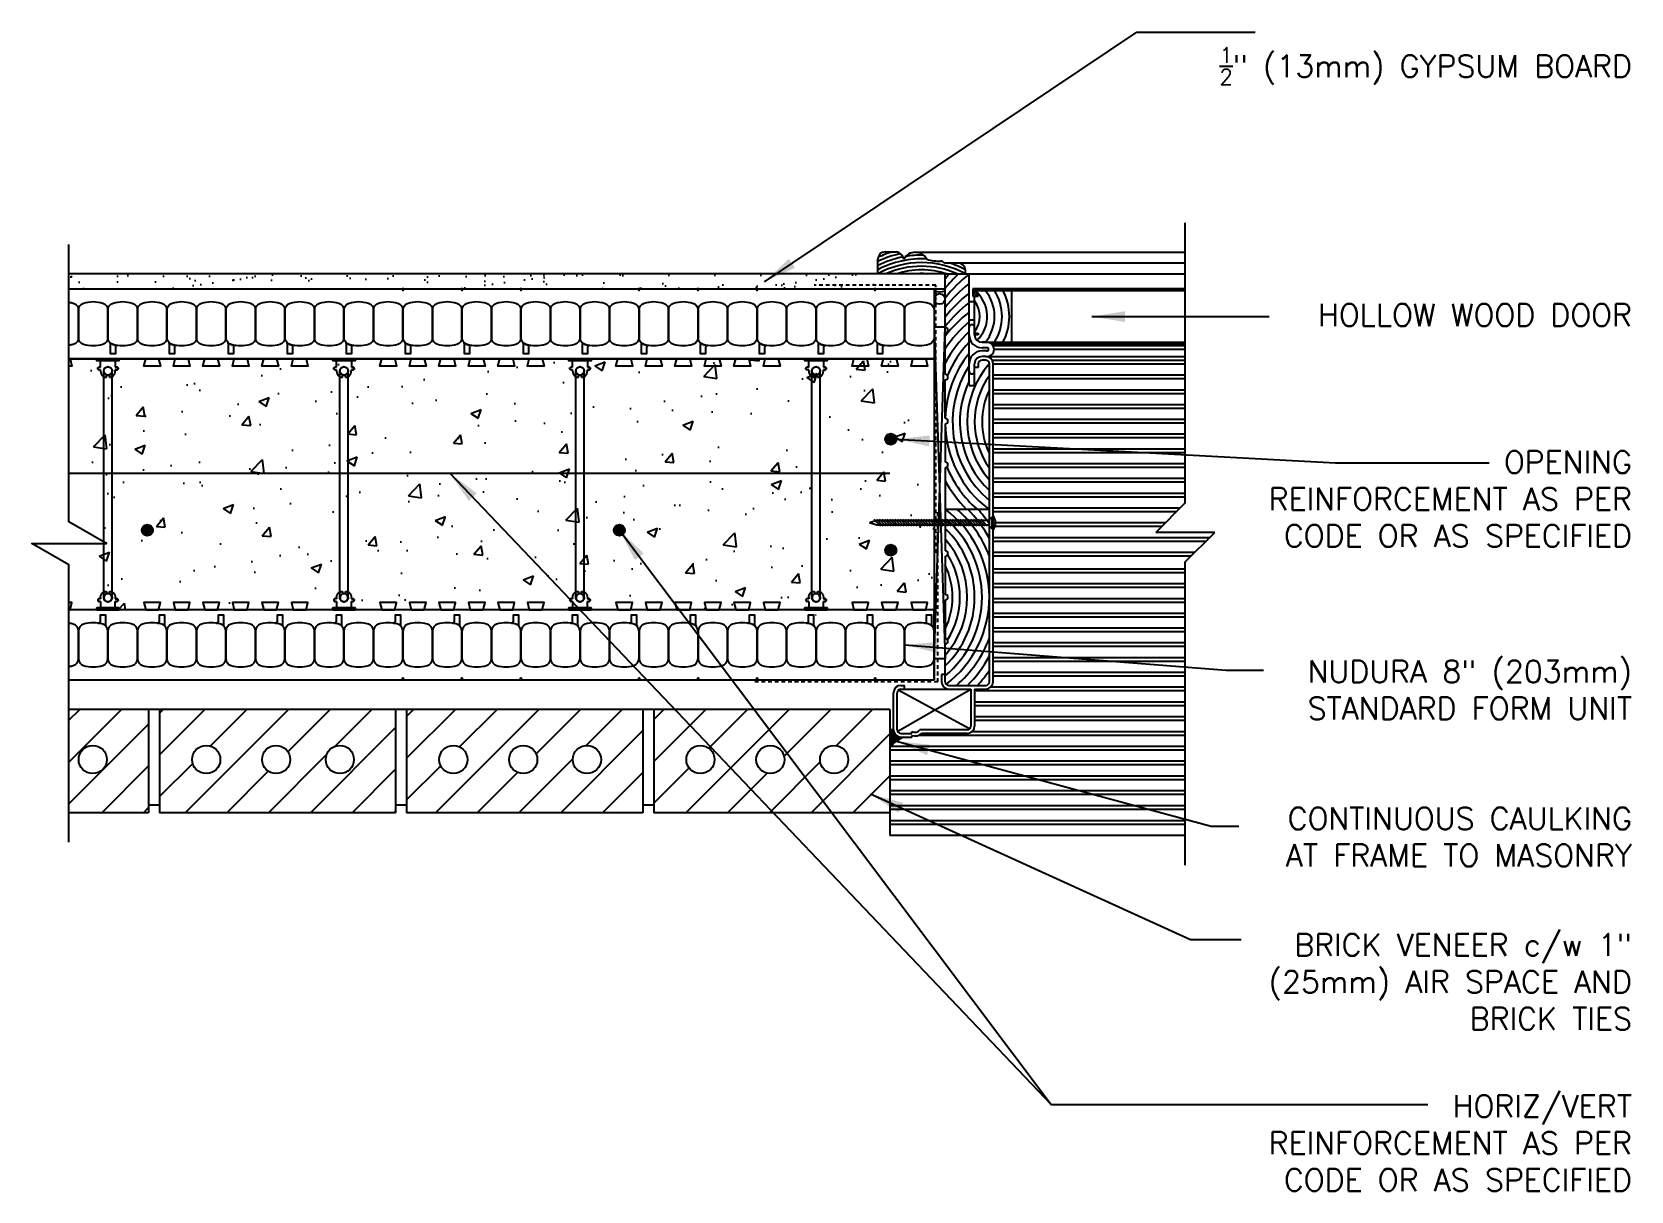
# Model space of a CAD drawing. Header units: inches. Extents: x 437.3 to 491.5, y 567.9 to 607.2.
import ezdxf

# ---------------------------------------------------------------- set-up
doc = ezdxf.new("R2010")
doc.units = ezdxf.units.IN
doc.header["$LTSCALE"] = 0.5
doc.header["$MEASUREMENT"] = 0
doc.linetypes.add('DASHED2', pattern=[0.375, 0.25, -0.125])
for name, color, linetype in [('HATCH', 12, 'Continuous'), ('LINE18', 9, 'Continuous'), ('line25', 2, 'Continuous'), ('LINE50', 5, 'Continuous'), ('LINE65', 3, 'Continuous'), ('LINE9', 9, 'Continuous'), ('TEXT', 4, 'Continuous')]:
    doc.layers.add(name, color=color, linetype=linetype)
doc.styles.add('DIM', font='romans.shx', dxfattribs={"width": 0.7})
doc.styles.add('ROMANS', font='romans.shx', dxfattribs={"height": 1.125})
doc.dimstyles.new('ext_12', dxfattribs={"dimscale": 12, "dimtxt": 0.09375, "dimasz": 0.09375, "dimexe": 0.09375, "dimexo": 0.0625, "dimgap": 0.0625, "dimtad": 1, "dimdec": 1, "dimzin": 3, "dimdsep": 46, "dimlunit": 4, "dimtxsty": 'DIM', "dimcen": 0.09, "dimdle": 0.09375, "dimclrt": 4, "dimadec": 0, "dimazin": 0, "dimtfac": 1, "dimtdec": 1, "dimtmove": 2, "dimatfit": 3, "dimfxl": 0, "dimfrac": 2, "dimtolj": 1, "dimtzin": 0, "dimarcsym": 0})

msp = doc.modelspace()

# ---------------------------------------------------------------- texts
at = {"layer": 'TEXT', "char_height": 0.75, "width": 13.88435, "attachment_point": 9, "style": 'ROMANS'}
for s, insert in [('\\A1;\\P\\P{\\H0.7x;\\S1/2;}" (13mm) GYPSUM BOARD', (491.533, 605.385)), ('\\A1;\\P\\PHOLLOW WOOD DOOR', (491.533, 597.207)), ('\\A1;\\P\\POPENING REINFORCEMENT AS PER CODE OR AS SPECIFIED', (491.533, 589.725)), ('\\A1;\\P\\PNUDURA 8" (203mm) STANDARD FORM UNIT', (491.533, 583.882)), ('\\A1;\\P\\P\\PCONTINUOUS CAULKING AT FRAME TO MASONRY', (491.533, 578.901)), ('\\A1;\\P\\PBRICK VENEER c/w 1" (25mm) AIR SPACE AND BRICK TIES', (491.533, 573.369)), ('\\A1;\\P\\P{\\H1x;HORIZ/VERT REINFORCEMENT AS PER CODE OR AS SPECIFIED}', (491.533, 567.906))]:
    msp.add_mtext(s, dxfattribs=dict(at, insert=insert))

# ---------------------------------------------------------------- blocks, each defined once
blk = doc.blocks.new('Connector')
blk.add_point((0.271, 0))
at = {"layer": 'LINE9'}
for p, q in [((0, 0.375), (0, -0.375)), ((0.062, -0.375), (0.062, 0.375)), ((0.281, 0.25), (0.062, 0.25))]:
    blk.add_line(p, q, dxfattribs=at)
for points, weights in [([(0.007, 0.375), (0.004, 0.375), (0, 0.375)], [1, 0.972587069138, 0.950305488115]), ([(0.327, 0.343), (0.308, 0.343), (0.281, 0.317), (0.281, 0.297)], [1, 0.85355339, 0.85355339, 1]), ([(0.328, 0.343), (0.327, 0.343), (0.327, 0.343)], [1, 0.70710678, 1]), ([(0.375, 0.297), (0.375, 0.317), (0.348, 0.343), (0.329, 0.343)], [1, 0.85355339, 0.85355339, 1]), ([(0.406, 0.25), (0.546, 0.25), (0.619, 0.131)], [0.958404415409, 0.794674173519, 0.864651571113]), ([(0.619, 0.052), (0.612, 0.049), (0.604, 0.049)], [0.83615024178, 0.892081430621, 1]), ([(0, -0.375), (0.004, -0.375), (0.007, -0.375)], [0.950305488115, 0.972587069138, 1]), ([(0.281, -0.297), (0.281, -0.317), (0.308, -0.343), (0.327, -0.343)], [1, 0.85355339, 0.85355339, 1]), ([(0.327, -0.343), (0.281, -0.343), (0.281, -0.297)], [1, 0.70710678, 1]), ([(0.329, -0.343), (0.348, -0.343), (0.375, -0.317), (0.375, -0.297)], [1, 0.85355339, 0.85355339, 1]), ([(0.375, -0.297), (0.375, -0.343), (0.329, -0.343)], [1, 0.70710678, 1]), ([(0.619, -0.131), (0.546, -0.25), (0.406, -0.25)], [0.864651574428, 0.794674169686, 0.958404415195]), ([(0.604, -0.049), (0.612, -0.049), (0.619, -0.052)], [1, 0.89208144177, 0.836150253337])]:
    blk.add_rational_spline(points, weights, degree=2, dxfattribs=at)
for points, degree in [([(0, 0.375), (0.002, 0.375), (0.005, 0.375), (0.007, 0.375)], 3), ([(0.007, 0.375), (0.021, 0.375), (0.051, 0.375), (0.062, 0.375), (0.062, 0.375)], 3), ([(0.281, 0.25), (0.281, 0.297)], 1), ([(0.327, 0.343), (0.327, 0.343), (0.328, 0.343), (0.328, 0.343)], 3), ([(0.328, 0.343), (0.329, 0.343), (0.329, 0.343), (0.329, 0.343)], 3), ([(0.375, 0.25), (0.375, 0.297)], 1), ([(0.406, 0.25), (0.375, 0.25)], 1), ([(0.406, 0.25), (0.406, 0.25)], 1), ([(0.406, 0.25), (0.406, 0.25)], 1), ([(0.406, 0.25), (0.406, 0.25)], 1), ([(0.406, 0.25), (0.406, 0.25)], 1), ([(0.406, 0.25), (0.406, 0.25)], 1), ([(0.406, 0.25), (0.406, 0.25)], 1), ([(0.406, 0.25), (0.406, 0.25)], 1), ([(0.406, 0.25), (0.406, 0.25)], 1), ([(0.406, 0.25), (0.406, 0.25)], 1), ([(0.406, 0.25), (0.406, 0.25)], 1), ([(0.406, 0.25), (0.406, 0.25)], 1), ([(0.406, 0.25), (0.406, 0.25)], 1), ([(0.406, 0.25), (0.406, 0.25)], 1), ([(0.406, 0.25), (0.406, 0.25)], 1), ([(0.406, 0.25), (0.406, 0.25)], 1), ([(0.406, 0.25), (0.406, 0.25)], 1), ([(0.406, 0.25), (0.406, 0.25)], 1), ([(0.406, 0.25), (0.406, 0.25)], 1), ([(0.406, 0.25), (0.406, 0.25)], 1), ([(0.406, 0.25), (0.406, 0.25)], 1), ([(0.406, 0.25), (0.406, 0.25)], 1), ([(0.406, 0.25), (0.406, 0.25)], 1), ([(0.406, 0.25), (0.406, 0.25)], 1), ([(0.406, 0.25), (0.406, 0.25)], 1), ([(0.604, 0.049), (0.532, 0.049)], 1), ([(0.532, 0.049), (0.532, 0.049)], 1), ([(0.532, 0.049), (0.532, 0.049)], 1), ([(0.532, 0.049), (0.532, 0.049)], 1), ([(0.532, 0.049), (0.532, 0.049)], 1), ([(0.532, 0.049), (0.532, 0.049)], 1), ([(0.532, 0.049), (0.532, 0.049)], 1), ([(0.532, 0.049), (0.532, 0.049)], 1), ([(0.532, 0.049), (0.532, 0.049)], 1), ([(0.532, 0.049), (0.532, 0.049)], 1), ([(0.532, 0.049), (0.532, 0.049)], 1), ([(0.604, 0.049), (0.609, 0.049), (0.614, 0.05), (0.619, 0.052)], 3), ([(0.604, 0.049), (0.604, 0.049)], 1), ([(0.604, 0.049), (0.604, 0.049)], 1), ([(0.604, 0.049), (0.604, 0.049)], 1), ([(0.604, 0.049), (0.604, 0.049)], 1), ([(0.619, 0.131), (0.619, 0.052)], 1), ([(0.619, 0.131), (0.619, 0.131)], 1), ([(0.619, 0.131), (0.619, 0.131)], 1), ([(0.619, 0.131), (0.619, 0.131)], 1), ([(0.619, 0.131), (0.619, 0.131)], 1), ([(0.007, -0.375), (0.005, -0.375), (0.002, -0.375), (0, -0.375)], 3), ([(0.062, -0.375), (0.062, -0.375), (0.051, -0.375), (0.021, -0.375), (0.007, -0.375)], 3), ([(0.062, -0.25), (0.281, -0.25)], 1), ([(0.281, -0.297), (0.281, -0.25)], 1), ([(0.281, -0.25), (0.281, -0.297)], 1), ([(0.328, -0.343), (0.328, -0.343), (0.327, -0.343), (0.327, -0.343)], 3), ([(0.329, -0.343), (0.329, -0.343), (0.329, -0.343), (0.328, -0.343)], 3), ([(0.375, -0.25), (0.375, -0.297)], 1), ([(0.375, -0.297), (0.375, -0.25)], 1), ([(0.406, -0.25), (0.375, -0.25)], 1), ([(0.406, -0.25), (0.406, -0.25)], 1), ([(0.406, -0.25), (0.406, -0.25)], 1), ([(0.406, -0.25), (0.406, -0.25)], 1), ([(0.406, -0.25), (0.406, -0.25)], 1), ([(0.406, -0.25), (0.406, -0.25)], 1), ([(0.406, -0.25), (0.406, -0.25)], 1), ([(0.406, -0.25), (0.406, -0.25)], 1), ([(0.406, -0.25), (0.406, -0.25)], 1), ([(0.406, -0.25), (0.406, -0.25)], 1), ([(0.406, -0.25), (0.406, -0.25)], 1), ([(0.406, -0.25), (0.406, -0.25)], 1), ([(0.532, -0.049), (0.604, -0.049)], 1), ([(0.604, -0.049), (0.58, -0.049), (0.556, -0.049), (0.532, -0.049)], 3), ([(0.532, -0.049), (0.532, -0.049)], 1), ([(0.532, -0.049), (0.532, -0.049)], 1), ([(0.532, -0.049), (0.532, -0.049)], 1), ([(0.532, -0.049), (0.532, -0.049)], 1), ([(0.619, -0.052), (0.614, -0.05), (0.609, -0.049), (0.604, -0.049)], 3), ([(0.604, -0.049), (0.604, -0.049)], 1), ([(0.604, -0.049), (0.604, -0.049)], 1), ([(0.604, -0.049), (0.604, -0.049)], 1), ([(0.604, -0.049), (0.604, -0.049)], 1), ([(0.604, -0.049), (0.604, -0.049)], 1), ([(0.604, -0.049), (0.604, -0.049)], 1), ([(0.604, -0.049), (0.604, -0.049)], 1), ([(0.604, -0.049), (0.604, -0.049)], 1), ([(0.619, -0.052), (0.619, -0.131)], 1), ([(0.619, -0.131), (0.619, -0.131)], 1), ([(0.619, -0.131), (0.619, -0.131)], 1), ([(0.619, -0.131), (0.619, -0.131)], 1), ([(0.619, -0.131), (0.619, -0.131)], 1)]:
    blk.add_open_spline(points, degree=degree, dxfattribs=at)
for points, weights, knots in [([(0.062, 0.375), (0.062, 0.375), (0.046, 0.375), (0.03, 0.375), (0.007, 0.375)], [0.868718858569, 0.861102746415, 1, 0.861102734288, 0.868718859898], [0, 0, 0, 0.5, 0.5, 1, 1, 1]), ([(0.532, 0.049), (0.472, 0.203), (0.333, 0.113), (0.157, 0), (0.333, -0.113), (0.472, -0.203), (0.532, -0.049)], [0.899508922286, 0.599718215298, 1, 0.54226024, 1, 0.599718224335, 0.899508908749], [0, 0, 0, 0.318112, 0.318112, 0.681888, 0.681888, 1, 1, 1]), ([(0.007, -0.375), (0.03, -0.375), (0.046, -0.375), (0.062, -0.375), (0.062, -0.375)], [0.868718859319, 0.861102739573, 1, 0.861102742958, 0.868718858948], [0, 0, 0, 0.5, 0.5, 1, 1, 1])]:
    blk.add_rational_spline(points, weights, degree=2, knots=knots, dxfattribs=at)

# ---------------------------------------------------------------- hatches: boundary and pattern name
at = {"layer": 'HATCH'}
h = msp.add_hatch(dxfattribs=at)
h.set_pattern_fill('AR-SAND', color=256, scale=0.5, style=0)
h.set_pattern_definition([(37.5, (-2438.197, 139.0355), (-0.03149668, 0.96341188), [0, -0.76, 0, -0.85, 0, -0.8125]), (7.5, (-2438.197, 139.0355), (0.88488835, 1.41107303), [0, -0.41, 0, -0.685, 0, -0.2625]), (327.5, (-2438.812, 139.0355), (1.55707093, 0.00282953), [0, -0.25, 0, -0.9, 0, -1.175]), (317.5, (-2438.812, 139.0355), (1.5030633, 0.4388378), [0, -0.125, 0, -0.59, 0, -0.675])])
h.paths.add_polyline_path([(455.281, 598.972), (449.596, 598.972), (449.596, 598.472), (455.281, 598.472)])
h.paths.add_polyline_path([(465.993, 598.972), (455.281, 598.972), (455.281, 598.472), (465.993, 598.472)])
h.paths.add_polyline_path([(438.558, 598.972), (438.558, 598.472), (449.596, 598.472), (449.596, 598.972)])
h = msp.add_hatch(dxfattribs=at)
h.set_pattern_fill('AR-CONC', color=256, scale=0.5)
h.set_pattern_definition([(50, (0, 0), (3.586301, -0.313761), [0.375, -4.125]), (355, (0, 0), (-0.693757, 3.76096), [0.3, -3.3]), (100.45144, (0.299, -0.026), (2.892544, 3.4472), [0.318701, -3.50571]), (46.1842, (0, 1), (5.336207, -0.827596), [0.5625, -6.1875]), (96.6356, (0.4447, 0.931), (4.67331, 4.870593), [0.47805, -5.25857]), (351.1842, (0, 1), (4.67331, 4.870593), [0.45, -4.95]), (21, (0.5, 0.75), (2.984535, -2.013094), [0.375, -4.125]), (326, (0.5, 0.75), (1.216577, 3.62575), [0.3, -3.3]), (71.45144, (0.7487, 0.5822), (4.201112, 1.612656), [0.318701, -3.50571]), (37.5, (0, 0), (0.0607993, 1.6644693), [0, -3.26, 0, -3.35, 0, -3.3125]), (7.5, (0, 0), (1.3153477, 1.9720586), [0, -1.91, 0, -3.185, 0, -1.2625]), (327.5, (-1.115, 0), (2.6691122, -0.1127744), [0, -1.25, 0, -3.9, 0, -5.175]), (317.5, (-1.615, 0), (2.915931, 0.500525), [0, -1.625, 0, -2.59, 0, -3.675])])
h.paths.add_polyline_path([(438.558, 596.097), (467.88, 596.097), (467.88, 587.597), (438.558, 587.597), (438.558, 589.124), (437.306, 589.847), (439.828, 589.847), (438.558, 590.58)])
h = msp.add_hatch(dxfattribs=at)
h.set_pattern_fill('ANSI31', color=256, scale=8, style=0)
h.set_pattern_definition([(45, (-13.8634, -82.1147), (-0.7071068, 0.7071068), [])])
h.paths.add_polyline_path([(441.255, 584.222), (438.558, 584.222), (438.558, 580.722), (441.255, 580.722)])
h.paths.add_polyline_path([(438.889, 582.523, -1), (439.842, 582.523, -1)], flags=16)
h.paths.add_polyline_path([(449.63, 584.222), (441.63, 584.222), (441.63, 580.722), (449.63, 580.722)])
h.paths.add_polyline_path([(445.104, 582.523, -1), (446.057, 582.523, -1)], flags=16)
h.paths.add_polyline_path([(442.735, 582.523, -1), (443.688, 582.523, -1)], flags=16)
h.paths.add_polyline_path([(447.264, 582.523, -1), (448.217, 582.523, -1)], flags=16)
h.paths.add_polyline_path([(458.005, 584.222), (450.005, 584.222), (450.005, 580.722), (458.005, 580.722)])
h.paths.add_polyline_path([(453.479, 582.523, -1), (454.432, 582.523, -1)], flags=16)
h.paths.add_polyline_path([(455.639, 582.523, -1), (456.592, 582.523, -1)], flags=16)
h.paths.add_polyline_path([(451.11, 582.523, -1), (452.063, 582.523, -1)], flags=16)
h.paths.add_polyline_path([(466.38, 584.222), (458.38, 584.222), (458.38, 580.722), (466.38, 580.722)])
h.paths.add_polyline_path([(461.854, 582.523, -1), (462.807, 582.523, -1)], flags=16)
h.paths.add_polyline_path([(459.485, 582.523, -1), (460.438, 582.523, -1)], flags=16)
h.paths.add_polyline_path([(464.014, 582.523, -1), (464.967, 582.523, -1)], flags=16)
at = {"layer": 'LINE65'}
for points in [[(466.601, 593.376, 1), (466.226, 593.376, 1)], [(441.402, 590.292, 1), (441.027, 590.292, 1)], [(457.402, 590.292, 1), (457.027, 590.292, 1)], [(466.601, 589.614, 1), (466.226, 589.614, 1)]]:
    msp.add_hatch(color=256, dxfattribs=at).paths.add_polyline_path(points)
at = {"layer": 'LINE9'}
msp.add_hatch(color=0, dxfattribs=at).paths.add_polyline_path([(466.38, 582.938, -0.122241), (466.871, 583.284), (466.755, 583.284, -0.414214), (466.505, 583.534), (466.38, 583.534)])

# ---------------------------------------------------------------- linework, layer by layer
at = {"layer": 'HATCH', "color": 6, "linetype": 'DASHED2'}
for p, q in [((467.939, 598.597), (463.814, 598.597)), ((467.939, 589.523), (467.939, 598.597)), ((468.005, 585.15), (468.005, 590.988)), ((468.005, 585.15), (461.763, 585.15))]:
    msp.add_line(p, q, dxfattribs=at)
at = {"layer": 'HATCH'}
for p, q in [((467.88, 585.949), (468.255, 597.181)), ((467.88, 597.181), (468.255, 585.949)), ((476.395, 596.541), (469.879, 596.541)), ((476.395, 596.416), (469.912, 596.416)), ((476.395, 596.041), (469.88, 596.041)), ((476.395, 595.916), (469.88, 595.916)), ((476.395, 595.541), (469.88, 595.541)), ((476.395, 595.416), (469.88, 595.416)), ((476.395, 595.041), (469.88, 595.041)), ((476.395, 594.916), (469.88, 594.916)), ((476.395, 594.541), (469.88, 594.541)), ((476.395, 594.416), (469.88, 594.416)), ((476.395, 594.041), (469.88, 594.041)), ((476.395, 593.916), (469.88, 593.916)), ((476.395, 593.541), (469.88, 593.541)), ((476.395, 593.416), (469.88, 593.416)), ((476.395, 593.041), (469.88, 593.041)), ((476.395, 592.916), (469.88, 592.916)), ((476.395, 592.539), (469.88, 592.539)), ((476.395, 592.414), (469.88, 592.414)), ((476.395, 592.039), (469.88, 592.039)), ((476.395, 591.914), (469.88, 591.914)), ((476.395, 591.539), (469.88, 591.539)), ((476.395, 591.414), (469.88, 591.414)), ((476.218, 591.037), (469.88, 591.037)), ((476.093, 590.912), (469.88, 590.912)), ((475.718, 590.537), (469.88, 590.537)), ((475.593, 590.412), (469.88, 590.412)), ((477.218, 590.037), (469.88, 590.037)), ((477.093, 589.912), (469.88, 589.912)), ((476.714, 589.533), (469.88, 589.533)), ((476.589, 589.408), (469.88, 589.408)), ((476.395, 588.972), (469.88, 588.972)), ((476.395, 588.847), (469.88, 588.847)), ((476.395, 588.472), (469.88, 588.472)), ((476.395, 588.347), (469.88, 588.347)), ((476.395, 587.972), (469.88, 587.972)), ((476.395, 587.847), (469.88, 587.847)), ((476.395, 587.472), (469.88, 587.472)), ((476.395, 587.347), (469.88, 587.347)), ((476.395, 586.972), (469.88, 586.972)), ((476.395, 586.847), (469.88, 586.847)), ((476.395, 586.472), (469.88, 586.472)), ((476.395, 586.347), (469.88, 586.347)), ((476.395, 585.972), (469.88, 585.972)), ((476.395, 585.847), (469.88, 585.847)), ((476.395, 585.472), (469.88, 585.472)), ((476.395, 585.347), (469.88, 585.347)), ((466.647, 583.481), (469.13, 584.909)), ((469.082, 583.561), (466.667, 584.873)), ((476.395, 584.847), (469.255, 584.847)), ((476.395, 584.972), (469.795, 584.972)), ((476.395, 584.472), (469.255, 584.472)), ((476.395, 584.347), (469.255, 584.347)), ((476.395, 583.972), (469.255, 583.972)), ((476.395, 583.847), (469.255, 583.847)), ((476.395, 583.34), (467.348, 583.34)), ((476.395, 583.465), (469.162, 583.465)), ((476.395, 582.965), (466.38, 582.965)), ((476.395, 582.84), (466.38, 582.84)), ((476.395, 582.465), (466.38, 582.465)), ((476.395, 582.34), (466.38, 582.34)), ((476.395, 581.958), (466.38, 581.958)), ((476.395, 581.833), (466.38, 581.833)), ((476.395, 581.458), (466.38, 581.458)), ((476.395, 581.333), (466.38, 581.333)), ((476.395, 580.958), (466.38, 580.958)), ((476.395, 580.833), (466.38, 580.833)), ((476.395, 580.451), (466.38, 580.451)), ((476.395, 580.327), (466.38, 580.327))]:
    msp.add_line(p, q, dxfattribs=at)
for centre, radius, start, end in [((467.458, 596.316), 3.418, 102.0651, 115.7495), ((467.458, 596.316), 3.293, 101.0243, 116.8034), ((467.458, 596.316), 3.168, 86.825, 117.9516), ((467.458, 596.316), 3.543, 105.9774, 114.627), ((467.458, 596.316), 3.293, 88.8322, 99.4629), ((467.458, 596.316), 3.043, 60.7919, 119.2081), ((467.458, 596.316), 2.918, 65.54, 114.46), ((467.458, 596.316), 2.793, 71.9887, 108.0113), ((467.458, 596.316), 2.668, 84.5984, 95.4016), ((471.965, 595.578), 4.71, 133.8958, 141.9669), ((471.965, 595.901), 4.71, 139.3011, 141.9669), ((471.965, 595.255), 4.71, 127.9619, 141.9669), ((467.458, 596.316), 3.168, 62.0612, 73.0968), ((471.965, 594.933), 4.71, 127.9619, 141.9669), ((471.965, 594.61), 4.71, 127.9619, 141.9669), ((468.574, 597.534), 1.109, 313.276, 52.0991), ((468.574, 597.534), 1.359, 319.9163, 40.0837), ((468.574, 597.534), 1.609, 327.0538, 32.9462), ((468.574, 597.534), 1.859, 331.9196, 28.0804), ((468.574, 597.534), 2.109, 23.6895, 24.5136), ((471.965, 594.287), 4.71, 127.9619, 141.9669), ((468.574, 597.534), 0.859, 322.4764, 37.5236), ((471.965, 593.965), 4.71, 127.9619, 141.9669), ((471.965, 593.965), 4.46, 130.513, 146.2851), ((471.965, 593.965), 4.21, 133.4878, 151.7885), ((471.965, 593.965), 3.71, 141.3484, 178.184), ((471.965, 593.965), 3.96, 137.025, 156.6047), ((471.965, 593.965), 3.46, 146.8657, 230.3071), ((471.965, 593.965), 2.96, 138.2975, 221.706), ((471.965, 593.965), 3.96, 158.9628, 159.5284), ((471.965, 593.965), 3.21, 154.504, 226.495), ((471.965, 593.965), 2.71, 144.6318, 215.3682), ((471.965, 593.965), 2.46, 153.9396, 206.0604), ((471.965, 593.965), 3.71, 181.1088, 232.9696), ((471.965, 593.965), 3.96, 202.8027, 228.4099), ((471.965, 593.965), 4.21, 208.2115, 224.7082), ((466.045, 588.023), 3.71, 307.2647, 53.4425), ((466.045, 588.023), 3.96, 20.4719, 48.8113), ((466.045, 588.023), 4.21, 28.2117, 45.0605), ((466.045, 588.023), 4.46, 33.7151, 41.9261), ((466.045, 588.023), 3.46, 309.6927, 50.3073), ((466.045, 588.023), 3.21, 313.5049, 46.4951), ((466.045, 588.023), 2.96, 318.2938, 41.7062), ((466.045, 588.023), 2.46, 333.9392, 26.0608), ((466.045, 588.023), 2.71, 327.7067, 32.0927), ((466.045, 588.023), 3.96, 310.9881, 339.5281), ((466.045, 588.023), 4.21, 314.7637, 331.7883), ((466.045, 588.023), 4.46, 317.9163, 326.2849)]:
    msp.add_arc(centre, radius, start, end, dxfattribs=at)
at = {"layer": 'LINE18'}
msp.add_lwpolyline([(438.558, 579.722), (438.558, 589.124), (437.306, 589.847), (439.828, 589.847), (438.558, 590.58), (438.558, 599.972)], dxfattribs=at)
at = {"layer": 'line25'}
for p, q in [((467.88, 596.097), (438.558, 596.097)), ((467.88, 587.597), (438.558, 587.597)), ((463.859, 587.428), (463.88, 587.428)), ((441.255, 584.222), (441.255, 580.722)), ((441.63, 584.222), (441.63, 580.722)), ((441.63, 584.222), (441.63, 580.722)), ((449.63, 584.222), (449.63, 580.722)), ((450.005, 584.222), (450.005, 580.722)), ((450.005, 584.222), (450.005, 580.722)), ((458.005, 584.222), (458.005, 580.722)), ((458.38, 584.222), (458.38, 580.722)), ((458.38, 584.222), (458.38, 580.722)), ((466.38, 584.222), (466.38, 580.722)), ((441.63, 580.972), (441.255, 580.972)), ((450.005, 580.972), (449.63, 580.972)), ((458.38, 580.972), (458.005, 580.972)), ((441.255, 580.722), (438.558, 580.722)), ((449.63, 580.722), (441.63, 580.722)), ((458.005, 580.722), (450.005, 580.722)), ((466.38, 580.722), (458.38, 580.722))]:
    msp.add_line(p, q, dxfattribs=at)
for points in [[(438.558, 596.097), (438.599, 596.097), (438.661, 595.847), (438.558, 595.847)], [(438.567, 587.597), (438.599, 587.597), (438.661, 587.847), (438.559, 587.847)]]:
    msp.add_lwpolyline(points, dxfattribs=at)
for points in [[(441.599, 596.097), (441.661, 595.847), (441.099, 595.847), (441.161, 596.097)], [(442.599, 596.097), (442.661, 595.847), (442.099, 595.847), (442.161, 596.097)], [(443.599, 596.097), (443.661, 595.847), (443.099, 595.847), (443.161, 596.097)], [(444.599, 596.097), (444.661, 595.847), (444.099, 595.847), (444.161, 596.097)], [(445.599, 596.097), (445.661, 595.847), (445.099, 595.847), (445.161, 596.097)], [(446.599, 596.097), (446.661, 595.847), (446.099, 595.847), (446.161, 596.097)], [(449.599, 596.097), (449.661, 595.847), (449.099, 595.847), (449.161, 596.097)], [(450.599, 596.097), (450.661, 595.847), (450.099, 595.847), (450.161, 596.097)], [(451.599, 596.097), (451.661, 595.847), (451.099, 595.847), (451.161, 596.097)], [(452.599, 596.097), (452.661, 595.847), (452.099, 595.847), (452.161, 596.097)], [(453.599, 596.097), (453.661, 595.847), (453.099, 595.847), (453.161, 596.097)], [(454.599, 596.097), (454.661, 595.847), (454.099, 595.847), (454.161, 596.097)], [(457.599, 596.097), (457.661, 595.847), (457.099, 595.847), (457.161, 596.097)], [(458.599, 596.097), (458.661, 595.847), (458.099, 595.847), (458.161, 596.097)], [(459.599, 596.097), (459.661, 595.847), (459.099, 595.847), (459.161, 596.097)], [(460.599, 596.097), (460.661, 595.847), (460.099, 595.847), (460.161, 596.097)], [(461.599, 596.097), (461.661, 595.847), (461.099, 595.847), (461.161, 596.097)], [(462.599, 596.097), (462.661, 595.847), (462.099, 595.847), (462.161, 596.097)], [(465.599, 596.097), (465.661, 595.847), (465.099, 595.847), (465.161, 596.097)], [(466.599, 596.097), (466.661, 595.847), (466.099, 595.847), (466.161, 596.097)], [(467.599, 596.097), (467.661, 595.847), (467.099, 595.847), (467.161, 596.097)], [(441.599, 587.597), (441.661, 587.847), (441.099, 587.847), (441.161, 587.597)], [(442.599, 587.597), (442.661, 587.847), (442.099, 587.847), (442.161, 587.597)], [(443.599, 587.597), (443.661, 587.847), (443.099, 587.847), (443.161, 587.597)], [(444.599, 587.597), (444.661, 587.847), (444.099, 587.847), (444.161, 587.597)], [(445.599, 587.597), (445.661, 587.847), (445.099, 587.847), (445.161, 587.597)], [(446.599, 587.597), (446.661, 587.847), (446.099, 587.847), (446.161, 587.597)], [(449.599, 587.597), (449.661, 587.847), (449.099, 587.847), (449.161, 587.597)], [(450.599, 587.597), (450.661, 587.847), (450.099, 587.847), (450.161, 587.597)], [(451.599, 587.597), (451.661, 587.847), (451.099, 587.847), (451.161, 587.597)], [(452.599, 587.597), (452.661, 587.847), (452.099, 587.847), (452.161, 587.597)], [(453.599, 587.597), (453.661, 587.847), (453.099, 587.847), (453.161, 587.597)], [(454.599, 587.597), (454.661, 587.847), (454.099, 587.847), (454.161, 587.597)], [(457.599, 587.597), (457.661, 587.847), (457.099, 587.847), (457.161, 587.597)], [(458.599, 587.597), (458.661, 587.847), (458.099, 587.847), (458.161, 587.597)], [(459.599, 587.597), (459.661, 587.847), (459.099, 587.847), (459.161, 587.597)], [(460.599, 587.597), (460.661, 587.847), (460.099, 587.847), (460.161, 587.597)], [(461.599, 587.597), (461.661, 587.847), (461.099, 587.847), (461.161, 587.597)], [(462.599, 587.597), (462.661, 587.847), (462.099, 587.847), (462.161, 587.597)], [(465.599, 587.597), (465.661, 587.847), (465.099, 587.847), (465.161, 587.597)], [(466.599, 587.597), (466.661, 587.847), (466.099, 587.847), (466.161, 587.597)], [(467.599, 587.597), (467.661, 587.847), (467.099, 587.847), (467.161, 587.597)]]:
    msp.add_lwpolyline(points, close=True, dxfattribs=at)
at = {"layer": 'line25', "flags": 128}
msp.add_lwpolyline([(466.38, 584.222), (438.558, 584.222)], dxfattribs=at)
at = {"layer": 'line25'}
for centre in [(439.366, 582.523), (443.212, 582.523), (445.581, 582.523), (447.741, 582.523), (451.587, 582.523), (453.956, 582.523), (456.116, 582.523), (459.962, 582.523), (462.331, 582.523), (464.491, 582.523)]:
    msp.add_circle(centre, 0.477, dxfattribs=at)
at = {"layer": 'LINE50'}
for p, q in [((438.567, 598.472), (467.88, 598.472)), ((467.88, 598.472), (467.88, 596.097)), ((467.88, 587.597), (467.88, 585.222)), ((467.88, 585.222), (467.88, 587.597)), ((438.567, 585.222), (467.88, 585.222))]:
    msp.add_line(p, q, dxfattribs=at)
at = {"layer": 'LINE65', "flags": 128}
msp.add_lwpolyline([(438.558, 592.225), (466.38, 592.225)], dxfattribs=at)
at = {"layer": 'LINE65'}
for centre in [(466.414, 593.376), (441.214, 590.292), (457.214, 590.292), (466.414, 589.614)]:
    msp.add_circle(centre, 0.188, dxfattribs=at)
at = {"layer": 'LINE9'}
for p, q in [((476.395, 591.215), (476.395, 600.708)), ((465.973, 598.972), (465.973, 599.472)), ((466.223, 599.722), (466.607, 599.722)), ((467.244, 599.708), (476.395, 599.708)), ((468.228, 599.347), (468.693, 599.347)), ((468.255, 598.972), (469.068, 598.972)), ((468.693, 599.347), (476.395, 599.347)), ((468.943, 598.972), (468.943, 599.097)), ((469.068, 595.192), (469.068, 598.972)), ((469.068, 598.972), (476.395, 598.972)), ((468.255, 597.161), (468.255, 598.559)), ((476.395, 598.472), (469.193, 598.472)), ((469.193, 598.472), (469.193, 598.222)), ((469.255, 598.284), (469.255, 598.409)), ((469.255, 598.409), (471.71, 598.409)), ((469.255, 598.409), (476.395, 598.409)), ((470.505, 598.409), (470.505, 596.659)), ((469.068, 598.037), (469.255, 598.037)), ((469.193, 598.222), (469.38, 598.222)), ((469.255, 598.284), (469.38, 598.284)), ((469.255, 596.909), (469.255, 598.222)), ((469.38, 598.222), (469.38, 598.284)), ((469.068, 597.422), (469.255, 597.422)), ((467.88, 597.181), (468.255, 597.181)), ((468.255, 595.574), (468.255, 596.972)), ((469.255, 596.909), (469.255, 597.159)), ((469.255, 596.972), (469.38, 596.972)), ((469.38, 596.909), (469.255, 596.909)), ((469.38, 596.972), (469.38, 596.909)), ((469.63, 596.659), (469.505, 596.659)), ((469.505, 596.659), (476.395, 596.659)), ((469.66, 596.474), (469.505, 596.472)), ((469.66, 596.363), (469.505, 596.366)), ((469.63, 596.178), (469.505, 596.178)), ((469.669, 596.175), (476.395, 596.175)), ((476.395, 596.597), (469.835, 596.597)), ((439.739, 589.898), (439.739, 595.689)), ((440.021, 588.003), (440.021, 595.689)), ((447.739, 588.003), (447.739, 595.689)), ((448.021, 588.003), (448.021, 595.689)), ((455.739, 588.003), (455.739, 595.689)), ((456.021, 588.003), (456.021, 595.689)), ((463.739, 588.003), (463.739, 595.689)), ((464.021, 588.003), (464.021, 595.689)), ((467.88, 596.097), (467.88, 587.597)), ((469.255, 595.803), (469.255, 595.928)), ((469.38, 595.803), (469.255, 595.803)), ((469.255, 595.192), (469.255, 595.803)), ((469.38, 595.928), (469.38, 595.803)), ((469.63, 596.053), (469.505, 596.053)), ((469.63, 596.053), (469.505, 596.053)), ((469.755, 585.159), (469.755, 595.928)), ((469.88, 585.159), (469.88, 595.928)), ((468.255, 594.082), (468.255, 595.385)), ((469.068, 595.192), (469.255, 595.192)), ((468.255, 593.893), (468.255, 592.598)), ((468.255, 592.409), (468.255, 589.597)), ((468.255, 591.003), (469.755, 591.003)), ((469.729, 590.622), (469.854, 590.747)), ((469.854, 590.341), (469.854, 590.747)), ((476.395, 591.215), (475.395, 590.215)), ((465.943, 590.622), (465.693, 590.544)), ((465.943, 590.466), (465.693, 590.544)), ((466.072, 590.434), (465.853, 590.653)), ((466.16, 590.434), (465.941, 590.653)), ((469.729, 590.622), (465.943, 590.622)), ((469.729, 590.466), (465.943, 590.466)), ((466.248, 590.434), (466.03, 590.653)), ((466.337, 590.434), (466.118, 590.653)), ((466.425, 590.434), (466.206, 590.653)), ((466.514, 590.434), (466.295, 590.653)), ((466.602, 590.434), (466.383, 590.653)), ((466.69, 590.434), (466.472, 590.653)), ((466.779, 590.434), (466.56, 590.653)), ((466.867, 590.434), (466.648, 590.653)), ((466.955, 590.434), (466.737, 590.653)), ((467.044, 590.434), (466.825, 590.653)), ((467.132, 590.434), (466.913, 590.653)), ((467.221, 590.434), (467.002, 590.653)), ((467.309, 590.434), (467.09, 590.653)), ((467.397, 590.434), (467.179, 590.653)), ((467.486, 590.434), (467.267, 590.653)), ((467.574, 590.434), (467.355, 590.653)), ((467.663, 590.434), (467.444, 590.653)), ((467.751, 590.434), (467.532, 590.653)), ((467.839, 590.434), (467.621, 590.653)), ((467.928, 590.434), (467.709, 590.653)), ((468.016, 590.434), (467.797, 590.653)), ((468.105, 590.434), (467.886, 590.653)), ((468.193, 590.434), (467.974, 590.653)), ((468.281, 590.434), (468.063, 590.653)), ((468.37, 590.434), (468.151, 590.653)), ((468.458, 590.434), (468.239, 590.653)), ((468.546, 590.434), (468.328, 590.653)), ((468.635, 590.434), (468.416, 590.653)), ((468.723, 590.434), (468.504, 590.653)), ((468.812, 590.434), (468.593, 590.653)), ((468.9, 590.434), (468.681, 590.653)), ((468.988, 590.434), (468.77, 590.653)), ((469.077, 590.434), (468.858, 590.653)), ((469.165, 590.434), (468.946, 590.653)), ((469.254, 590.434), (469.035, 590.653)), ((469.342, 590.434), (469.123, 590.653)), ((469.43, 590.434), (469.212, 590.653)), ((469.519, 590.434), (469.3, 590.653)), ((469.607, 590.434), (469.388, 590.653)), ((469.695, 590.434), (469.477, 590.653)), ((469.729, 590.466), (469.854, 590.341)), ((469.854, 590.606), (469.88, 590.606)), ((469.854, 590.481), (469.88, 590.481)), ((477.395, 590.215), (475.395, 590.215)), ((476.395, 589.215), (477.395, 590.215)), ((439.739, 588.003), (439.739, 589.847)), ((468.255, 589.408), (468.255, 588.113)), ((476.395, 578.946), (476.395, 589.215)), ((468.255, 587.924), (468.255, 586.621)), ((468.255, 585.159), (468.255, 586.432)), ((467.88, 585.949), (468.255, 585.949)), ((468.255, 585.409), (468.13, 585.409)), ((468.13, 585.409), (468.13, 585.159)), ((468.255, 585.159), (468.255, 585.409)), ((466.505, 583.534), (466.505, 584.784)), ((466.63, 583.534), (466.63, 584.784)), ((466.755, 585.034), (466.88, 585.034)), ((466.755, 584.909), (466.88, 584.909)), ((466.88, 584.909), (466.88, 585.034)), ((466.88, 584.909), (468.38, 584.909)), ((468.38, 585.034), (469.63, 585.034)), ((468.38, 584.909), (469.13, 584.909)), ((469.13, 584.909), (469.13, 583.659)), ((469.255, 584.909), (469.255, 583.659)), ((469.255, 584.909), (469.63, 584.909)), ((466.505, 583.534), (466.38, 583.534)), ((466.755, 583.409), (467.13, 583.409)), ((466.755, 583.284), (467.13, 583.284)), ((467.13, 583.409), (467.13, 583.472)), ((467.13, 583.336), (467.13, 583.284)), ((469.005, 583.534), (467.403, 583.534)), ((469.005, 583.409), (467.459, 583.409)), ((466.38, 580.722), (466.38, 579.946)), ((476.395, 579.946), (466.38, 579.946))]:
    msp.add_line(p, q, dxfattribs=at)
at = {"layer": 'LINE9', "flags": 128}
msp.add_lwpolyline([(467.88, 598.472), (468.255, 598.472), (468.255, 598.972), (438.558, 598.972)], dxfattribs=at)
at = {"layer": 'LINE9'}
for points in [[(449.849, 598.472), (449.88, 598.407), (449.911, 598.472)], [(451.849, 598.472), (451.88, 598.407), (451.911, 598.472)], [(453.849, 598.472), (453.88, 598.407), (453.911, 598.472)], [(457.849, 598.472), (457.88, 598.407), (457.911, 598.472)], [(459.849, 598.472), (459.88, 598.407), (459.911, 598.472)], [(461.849, 598.472), (461.88, 598.407), (461.911, 598.472)], [(465.849, 598.472), (465.88, 598.407), (465.911, 598.472)], [(438.558, 596.097), (467.88, 596.097), (467.88, 587.597), (438.558, 587.597), (438.558, 589.124), (437.306, 589.847), (439.828, 589.847), (438.558, 590.58)], [(449.849, 585.222), (449.88, 585.286), (449.911, 585.222)], [(451.849, 585.222), (451.88, 585.286), (451.911, 585.222)], [(453.849, 585.222), (453.88, 585.286), (453.911, 585.222)], [(457.849, 585.222), (457.88, 585.286), (457.911, 585.222)], [(459.849, 585.222), (459.88, 585.286), (459.911, 585.222)], [(461.849, 585.222), (461.88, 585.286), (461.911, 585.222)], [(465.849, 585.222), (465.88, 585.286), (465.911, 585.222)]]:
    msp.add_lwpolyline(points, close=True, dxfattribs=at)
for points in [[(438.567, 598.018, -0.03389), (438.707, 597.983, -0.325305), (438.88, 597.745), (438.88, 596.824, -0.325305), (438.707, 596.586, -0.03389), (438.567, 596.551)], [(438.567, 585.676, 0.03389), (438.707, 585.711, 0.325305), (438.88, 585.949), (438.88, 586.87, 0.325305), (438.707, 587.108, 0.03389), (438.567, 587.143, 0.03389)]]:
    msp.add_lwpolyline(points, format="xyb", dxfattribs=at)
for points in [[(439.707, 596.586, -0.157671), (439.053, 596.586, -0.325305), (438.88, 596.824), (438.88, 597.745, -0.325305), (439.053, 597.983, -0.157671), (439.707, 597.983, -0.325305), (439.88, 597.745), (439.88, 596.824, -0.325305)], [(440.707, 596.586, -0.157671), (440.053, 596.586, -0.325305), (439.88, 596.824), (439.88, 597.745, -0.325305), (440.053, 597.983, -0.157671), (440.707, 597.983, -0.325305), (440.88, 597.745), (440.88, 596.824, -0.325305)], [(441.707, 596.586, -0.157671), (441.053, 596.586, -0.325305), (440.88, 596.824), (440.88, 597.745, -0.325305), (441.053, 597.983, -0.157671), (441.707, 597.983, -0.325305), (441.88, 597.745), (441.88, 596.824, -0.325305)], [(442.707, 596.586, -0.157671), (442.053, 596.586, -0.325305), (441.88, 596.824), (441.88, 597.745, -0.325305), (442.053, 597.983, -0.157671), (442.707, 597.983, -0.325305), (442.88, 597.745), (442.88, 596.824, -0.325305)], [(443.707, 596.586, -0.157671), (443.053, 596.586, -0.325305), (442.88, 596.824), (442.88, 597.745, -0.325305), (443.053, 597.983, -0.157671), (443.707, 597.983, -0.325305), (443.88, 597.745), (443.88, 596.824, -0.325305)], [(444.707, 596.586, -0.157671), (444.053, 596.586, -0.325305), (443.88, 596.824), (443.88, 597.745, -0.325305), (444.053, 597.983, -0.157671), (444.707, 597.983, -0.325305), (444.88, 597.745), (444.88, 596.824, -0.325305)], [(445.707, 596.586, -0.157671), (445.053, 596.586, -0.325305), (444.88, 596.824), (444.88, 597.745, -0.325305), (445.053, 597.983, -0.157671), (445.707, 597.983, -0.325305), (445.88, 597.745), (445.88, 596.824, -0.325305)], [(446.707, 596.586, -0.157671), (446.053, 596.586, -0.325305), (445.88, 596.824), (445.88, 597.745, -0.325305), (446.053, 597.983, -0.157671), (446.707, 597.983, -0.325305), (446.88, 597.745), (446.88, 596.824, -0.325305)], [(447.707, 596.586, -0.157671), (447.053, 596.586, -0.325305), (446.88, 596.824), (446.88, 597.745, -0.325305), (447.053, 597.983, -0.157671), (447.707, 597.983, -0.325305), (447.88, 597.745), (447.88, 596.824, -0.325305)], [(448.707, 596.586, -0.157671), (448.053, 596.586, -0.325305), (447.88, 596.824), (447.88, 597.745, -0.325305), (448.053, 597.983, -0.157671), (448.707, 597.983, -0.325305), (448.88, 597.745), (448.88, 596.824, -0.325305)], [(449.707, 596.586, -0.157671), (449.053, 596.586, -0.325305), (448.88, 596.824), (448.88, 597.745, -0.325305), (449.053, 597.983, -0.157671), (449.707, 597.983, -0.325305), (449.88, 597.745), (449.88, 596.824, -0.325305)], [(450.707, 596.586, -0.157671), (450.053, 596.586, -0.325305), (449.88, 596.824), (449.88, 597.745, -0.325305), (450.053, 597.983, -0.157671), (450.707, 597.983, -0.325305), (450.88, 597.745), (450.88, 596.824, -0.325305)], [(451.707, 596.586, -0.157671), (451.053, 596.586, -0.325305), (450.88, 596.824), (450.88, 597.745, -0.325305), (451.053, 597.983, -0.157671), (451.707, 597.983, -0.325305), (451.88, 597.745), (451.88, 596.824, -0.325305)], [(452.707, 596.586, -0.157671), (452.053, 596.586, -0.325305), (451.88, 596.824), (451.88, 597.745, -0.325305), (452.053, 597.983, -0.157671), (452.707, 597.983, -0.325305), (452.88, 597.745), (452.88, 596.824, -0.325305)], [(453.707, 596.586, -0.157671), (453.053, 596.586, -0.325305), (452.88, 596.824), (452.88, 597.745, -0.325305), (453.053, 597.983, -0.157671), (453.707, 597.983, -0.325305), (453.88, 597.745), (453.88, 596.824, -0.325305)], [(454.707, 596.586, -0.157671), (454.053, 596.586, -0.325305), (453.88, 596.824), (453.88, 597.745, -0.325305), (454.053, 597.983, -0.157671), (454.707, 597.983, -0.325305), (454.88, 597.745), (454.88, 596.824, -0.325305)], [(455.707, 596.586, -0.157671), (455.053, 596.586, -0.325305), (454.88, 596.824), (454.88, 597.745, -0.325305), (455.053, 597.983, -0.157671), (455.707, 597.983, -0.325305), (455.88, 597.745), (455.88, 596.824, -0.325305)], [(456.707, 596.586, -0.157671), (456.053, 596.586, -0.325305), (455.88, 596.824), (455.88, 597.745, -0.325305), (456.053, 597.983, -0.157671), (456.707, 597.983, -0.325305), (456.88, 597.745), (456.88, 596.824, -0.325305)], [(457.707, 596.586, -0.157671), (457.053, 596.586, -0.325305), (456.88, 596.824), (456.88, 597.745, -0.325305), (457.053, 597.983, -0.157671), (457.707, 597.983, -0.325305), (457.88, 597.745), (457.88, 596.824, -0.325305)], [(458.707, 596.586, -0.157671), (458.053, 596.586, -0.325305), (457.88, 596.824), (457.88, 597.745, -0.325305), (458.053, 597.983, -0.157671), (458.707, 597.983, -0.325305), (458.88, 597.745), (458.88, 596.824, -0.325305)], [(459.707, 596.586, -0.157671), (459.053, 596.586, -0.325305), (458.88, 596.824), (458.88, 597.745, -0.325305), (459.053, 597.983, -0.157671), (459.707, 597.983, -0.325305), (459.88, 597.745), (459.88, 596.824, -0.325305)], [(460.707, 596.586, -0.157671), (460.053, 596.586, -0.325305), (459.88, 596.824), (459.88, 597.745, -0.325305), (460.053, 597.983, -0.157671), (460.707, 597.983, -0.325305), (460.88, 597.745), (460.88, 596.824, -0.325305)], [(461.707, 596.586, -0.157671), (461.053, 596.586, -0.325305), (460.88, 596.824), (460.88, 597.745, -0.325305), (461.053, 597.983, -0.157671), (461.707, 597.983, -0.325305), (461.88, 597.745), (461.88, 596.824, -0.325305)], [(462.707, 596.586, -0.157671), (462.053, 596.586, -0.325305), (461.88, 596.824), (461.88, 597.745, -0.325305), (462.053, 597.983, -0.157671), (462.707, 597.983, -0.325305), (462.88, 597.745), (462.88, 596.824, -0.325305)], [(463.707, 596.586, -0.157671), (463.053, 596.586, -0.325305), (462.88, 596.824), (462.88, 597.745, -0.325305), (463.053, 597.983, -0.157671), (463.707, 597.983, -0.325305), (463.88, 597.745), (463.88, 596.824, -0.325305)], [(464.707, 596.586, -0.157671), (464.053, 596.586, -0.325305), (463.88, 596.824), (463.88, 597.745, -0.325305), (464.053, 597.983, -0.157671), (464.707, 597.983, -0.325305), (464.88, 597.745), (464.88, 596.824, -0.325305)], [(465.707, 596.586, -0.157671), (465.053, 596.586, -0.325305), (464.88, 596.824), (464.88, 597.745, -0.325305), (465.053, 597.983, -0.157671), (465.707, 597.983, -0.325305), (465.88, 597.745), (465.88, 596.824, -0.325305)], [(466.707, 596.586, -0.157671), (466.053, 596.586, -0.325305), (465.88, 596.824), (465.88, 597.745, -0.325305), (466.053, 597.983, -0.157671), (466.707, 597.983, -0.325305), (466.88, 597.745), (466.88, 596.824, -0.325305)], [(467.707, 596.586, -0.157671), (467.053, 596.586, -0.325305), (466.88, 596.824), (466.88, 597.745, -0.325305), (467.053, 597.983, -0.157671), (467.707, 597.983, -0.325305), (467.88, 597.745), (467.88, 596.824, -0.325305)], [(440.053, 596.586, 0.037267), (440.207, 596.549, 0.463036), (440.134, 596.487), (440.134, 596.265), (439.963, 596.265), (439.963, 596.611, 0.189002), (439.947, 596.654, 0.128407)], [(442.053, 596.586, 0.037267), (442.207, 596.549, 0.463036), (442.134, 596.487), (442.134, 596.265), (441.963, 596.265), (441.963, 596.611, 0.189002), (441.947, 596.654, 0.128407)], [(444.053, 596.586, 0.037267), (444.207, 596.549, 0.463036), (444.134, 596.487), (444.134, 596.265), (443.963, 596.265), (443.963, 596.611, 0.189002), (443.947, 596.654, 0.128407)], [(446.053, 596.586, 0.037267), (446.207, 596.549, 0.463036), (446.134, 596.487), (446.134, 596.265), (445.963, 596.265), (445.963, 596.611, 0.189002), (445.947, 596.654, 0.128407)], [(448.053, 596.586, 0.037267), (448.207, 596.549, 0.463036), (448.134, 596.487), (448.134, 596.265), (447.963, 596.265), (447.963, 596.611, 0.189002), (447.947, 596.654, 0.128407)], [(450.053, 596.586, 0.037267), (450.207, 596.549, 0.463036), (450.134, 596.487), (450.134, 596.265), (449.963, 596.265), (449.963, 596.611, 0.189002), (449.947, 596.654, 0.128407)], [(452.053, 596.586, 0.037267), (452.207, 596.549, 0.463036), (452.134, 596.487), (452.134, 596.265), (451.963, 596.265), (451.963, 596.611, 0.189002), (451.947, 596.654, 0.128407)], [(454.053, 596.586, 0.037267), (454.207, 596.549, 0.463036), (454.134, 596.487), (454.134, 596.265), (453.963, 596.265), (453.963, 596.611, 0.189002), (453.947, 596.654, 0.128407)], [(456.053, 596.586, 0.037267), (456.207, 596.549, 0.463036), (456.134, 596.487), (456.134, 596.265), (455.963, 596.265), (455.963, 596.611, 0.189002), (455.947, 596.654, 0.128407)], [(458.053, 596.586, 0.037267), (458.207, 596.549, 0.463036), (458.134, 596.487), (458.134, 596.265), (457.963, 596.265), (457.963, 596.611, 0.189002), (457.947, 596.654, 0.128407)], [(460.053, 596.586, 0.037267), (460.207, 596.549, 0.463036), (460.134, 596.487), (460.134, 596.265), (459.963, 596.265), (459.963, 596.611, 0.189002), (459.947, 596.654, 0.128407)], [(462.053, 596.586, 0.037267), (462.207, 596.549, 0.463036), (462.134, 596.487), (462.134, 596.265), (461.963, 596.265), (461.963, 596.611, 0.189002), (461.947, 596.654, 0.128407)], [(464.053, 596.586, 0.037267), (464.207, 596.549, 0.463036), (464.134, 596.487), (464.134, 596.265), (463.963, 596.265), (463.963, 596.611, 0.189002), (463.947, 596.654, 0.128407)], [(466.053, 596.586, 0.037267), (466.207, 596.549, 0.463036), (466.134, 596.487), (466.134, 596.265), (465.963, 596.265), (465.963, 596.611, 0.189002), (465.947, 596.654, 0.128407)], [(439.707, 587.108, 0.157671), (439.053, 587.108, 0.325305), (438.88, 586.87), (438.88, 585.949, 0.325305), (439.053, 585.711, 0.157671), (439.707, 585.711, 0.325305), (439.88, 585.949), (439.88, 586.87, 0.325305)], [(439.707, 587.108, 0.037267), (439.553, 587.145, 0.463036), (439.626, 587.207), (439.626, 587.428), (439.797, 587.428), (439.797, 587.082, 0.189002), (439.813, 587.04, 0.128407)], [(440.707, 587.108, 0.157671), (440.053, 587.108, 0.325305), (439.88, 586.87), (439.88, 585.949, 0.325305), (440.053, 585.711, 0.157671), (440.707, 585.711, 0.325305), (440.88, 585.949), (440.88, 586.87, 0.325305)], [(441.707, 587.108, 0.157671), (441.053, 587.108, 0.325305), (440.88, 586.87), (440.88, 585.949, 0.325305), (441.053, 585.711, 0.157671), (441.707, 585.711, 0.325305), (441.88, 585.949), (441.88, 586.87, 0.325305)], [(441.707, 587.108, 0.037267), (441.553, 587.145, 0.463036), (441.626, 587.207), (441.626, 587.428), (441.797, 587.428), (441.797, 587.082, 0.189002), (441.813, 587.04, 0.128407)], [(442.707, 587.108, 0.157671), (442.053, 587.108, 0.325305), (441.88, 586.87), (441.88, 585.949, 0.325305), (442.053, 585.711, 0.157671), (442.707, 585.711, 0.325305), (442.88, 585.949), (442.88, 586.87, 0.325305)], [(443.707, 587.108, 0.157671), (443.053, 587.108, 0.325305), (442.88, 586.87), (442.88, 585.949, 0.325305), (443.053, 585.711, 0.157671), (443.707, 585.711, 0.325305), (443.88, 585.949), (443.88, 586.87, 0.325305)], [(443.707, 587.108, 0.037267), (443.553, 587.145, 0.463036), (443.626, 587.207), (443.626, 587.428), (443.797, 587.428), (443.797, 587.082, 0.189002), (443.813, 587.04, 0.128407)], [(444.707, 587.108, 0.157671), (444.053, 587.108, 0.325305), (443.88, 586.87), (443.88, 585.949, 0.325305), (444.053, 585.711, 0.157671), (444.707, 585.711, 0.325305), (444.88, 585.949), (444.88, 586.87, 0.325305)], [(445.707, 587.108, 0.157671), (445.053, 587.108, 0.325305), (444.88, 586.87), (444.88, 585.949, 0.325305), (445.053, 585.711, 0.157671), (445.707, 585.711, 0.325305), (445.88, 585.949), (445.88, 586.87, 0.325305)], [(445.707, 587.108, 0.037267), (445.553, 587.145, 0.463036), (445.626, 587.207), (445.626, 587.428), (445.797, 587.428), (445.797, 587.082, 0.189002), (445.813, 587.04, 0.128407)], [(446.707, 587.108, 0.157671), (446.053, 587.108, 0.325305), (445.88, 586.87), (445.88, 585.949, 0.325305), (446.053, 585.711, 0.157671), (446.707, 585.711, 0.325305), (446.88, 585.949), (446.88, 586.87, 0.325305)], [(447.707, 587.108, 0.157671), (447.053, 587.108, 0.325305), (446.88, 586.87), (446.88, 585.949, 0.325305), (447.053, 585.711, 0.157671), (447.707, 585.711, 0.325305), (447.88, 585.949), (447.88, 586.87, 0.325305)], [(447.707, 587.108, 0.037267), (447.553, 587.145, 0.463036), (447.626, 587.207), (447.626, 587.428), (447.797, 587.428), (447.797, 587.082, 0.189002), (447.813, 587.04, 0.128407)], [(448.707, 587.108, 0.157671), (448.053, 587.108, 0.325305), (447.88, 586.87), (447.88, 585.949, 0.325305), (448.053, 585.711, 0.157671), (448.707, 585.711, 0.325305), (448.88, 585.949), (448.88, 586.87, 0.325305)], [(449.707, 587.108, 0.157671), (449.053, 587.108, 0.325305), (448.88, 586.87), (448.88, 585.949, 0.325305), (449.053, 585.711, 0.157671), (449.707, 585.711, 0.325305), (449.88, 585.949), (449.88, 586.87, 0.325305)], [(449.707, 587.108, 0.037267), (449.553, 587.145, 0.463036), (449.626, 587.207), (449.626, 587.428), (449.797, 587.428), (449.797, 587.082, 0.189002), (449.813, 587.04, 0.128407)], [(450.707, 587.108, 0.157671), (450.053, 587.108, 0.325305), (449.88, 586.87), (449.88, 585.949, 0.325305), (450.053, 585.711, 0.157671), (450.707, 585.711, 0.325305), (450.88, 585.949), (450.88, 586.87, 0.325305)], [(451.707, 587.108, 0.157671), (451.053, 587.108, 0.325305), (450.88, 586.87), (450.88, 585.949, 0.325305), (451.053, 585.711, 0.157671), (451.707, 585.711, 0.325305), (451.88, 585.949), (451.88, 586.87, 0.325305)], [(451.707, 587.108, 0.037267), (451.553, 587.145, 0.463036), (451.626, 587.207), (451.626, 587.428), (451.797, 587.428), (451.797, 587.082, 0.189002), (451.813, 587.04, 0.128407)], [(452.707, 587.108, 0.157671), (452.053, 587.108, 0.325305), (451.88, 586.87), (451.88, 585.949, 0.325305), (452.053, 585.711, 0.157671), (452.707, 585.711, 0.325305), (452.88, 585.949), (452.88, 586.87, 0.325305)], [(453.707, 587.108, 0.157671), (453.053, 587.108, 0.325305), (452.88, 586.87), (452.88, 585.949, 0.325305), (453.053, 585.711, 0.157671), (453.707, 585.711, 0.325305), (453.88, 585.949), (453.88, 586.87, 0.325305)], [(453.707, 587.108, 0.037267), (453.553, 587.145, 0.463036), (453.626, 587.207), (453.626, 587.428), (453.797, 587.428), (453.797, 587.082, 0.189002), (453.813, 587.04, 0.128407)], [(454.707, 587.108, 0.157671), (454.053, 587.108, 0.325305), (453.88, 586.87), (453.88, 585.949, 0.325305), (454.053, 585.711, 0.157671), (454.707, 585.711, 0.325305), (454.88, 585.949), (454.88, 586.87, 0.325305)], [(455.707, 587.108, 0.157671), (455.053, 587.108, 0.325305), (454.88, 586.87), (454.88, 585.949, 0.325305), (455.053, 585.711, 0.157671), (455.707, 585.711, 0.325305), (455.88, 585.949), (455.88, 586.87, 0.325305)], [(455.707, 587.108, 0.037267), (455.553, 587.145, 0.463036), (455.626, 587.207), (455.626, 587.428), (455.797, 587.428), (455.797, 587.082, 0.189002), (455.813, 587.04, 0.128407)], [(456.707, 587.108, 0.157671), (456.053, 587.108, 0.325305), (455.88, 586.87), (455.88, 585.949, 0.325305), (456.053, 585.711, 0.157671), (456.707, 585.711, 0.325305), (456.88, 585.949), (456.88, 586.87, 0.325305)], [(457.707, 587.108, 0.157671), (457.053, 587.108, 0.325305), (456.88, 586.87), (456.88, 585.949, 0.325305), (457.053, 585.711, 0.157671), (457.707, 585.711, 0.325305), (457.88, 585.949), (457.88, 586.87, 0.325305)], [(457.707, 587.108, 0.037267), (457.553, 587.145, 0.463036), (457.626, 587.207), (457.626, 587.428), (457.797, 587.428), (457.797, 587.082, 0.189002), (457.813, 587.04, 0.128407)], [(458.707, 587.108, 0.157671), (458.053, 587.108, 0.325305), (457.88, 586.87), (457.88, 585.949, 0.325305), (458.053, 585.711, 0.157671), (458.707, 585.711, 0.325305), (458.88, 585.949), (458.88, 586.87, 0.325305)], [(459.707, 587.108, 0.157671), (459.053, 587.108, 0.325305), (458.88, 586.87), (458.88, 585.949, 0.325305), (459.053, 585.711, 0.157671), (459.707, 585.711, 0.325305), (459.88, 585.949), (459.88, 586.87, 0.325305)], [(459.707, 587.108, 0.037267), (459.553, 587.145, 0.463036), (459.626, 587.207), (459.626, 587.428), (459.797, 587.428), (459.797, 587.082, 0.189002), (459.813, 587.04, 0.128407)], [(460.707, 587.108, 0.157671), (460.053, 587.108, 0.325305), (459.88, 586.87), (459.88, 585.949, 0.325305), (460.053, 585.711, 0.157671), (460.707, 585.711, 0.325305), (460.88, 585.949), (460.88, 586.87, 0.325305)], [(461.707, 587.108, 0.157671), (461.053, 587.108, 0.325305), (460.88, 586.87), (460.88, 585.949, 0.325305), (461.053, 585.711, 0.157671), (461.707, 585.711, 0.325305), (461.88, 585.949), (461.88, 586.87, 0.325305)], [(461.707, 587.108, 0.037267), (461.553, 587.145, 0.463036), (461.626, 587.207), (461.626, 587.428), (461.797, 587.428), (461.797, 587.082, 0.189002), (461.813, 587.04, 0.128407)], [(462.707, 587.108, 0.157671), (462.053, 587.108, 0.325305), (461.88, 586.87), (461.88, 585.949, 0.325305), (462.053, 585.711, 0.157671), (462.707, 585.711, 0.325305), (462.88, 585.949), (462.88, 586.87, 0.325305)], [(463.707, 587.108, 0.157671), (463.053, 587.108, 0.325305), (462.88, 586.87), (462.88, 585.949, 0.325305), (463.053, 585.711, 0.157671), (463.707, 585.711, 0.325305), (463.88, 585.949), (463.88, 586.87, 0.325305)], [(463.707, 587.108, 0.037267), (463.553, 587.145, 0.463036), (463.626, 587.207), (463.626, 587.428), (463.797, 587.428), (463.797, 587.082, 0.189002), (463.813, 587.04, 0.128407)], [(464.707, 587.108, 0.157671), (464.053, 587.108, 0.325305), (463.88, 586.87), (463.88, 585.949, 0.325305), (464.053, 585.711, 0.157671), (464.707, 585.711, 0.325305), (464.88, 585.949), (464.88, 586.87, 0.325305)], [(465.707, 587.108, 0.157671), (465.053, 587.108, 0.325305), (464.88, 586.87), (464.88, 585.949, 0.325305), (465.053, 585.711, 0.157671), (465.707, 585.711, 0.325305), (465.88, 585.949), (465.88, 586.87, 0.325305)], [(465.707, 587.108, 0.037267), (465.553, 587.145, 0.463036), (465.626, 587.207), (465.626, 587.428), (465.797, 587.428), (465.797, 587.082, 0.189002), (465.813, 587.04, 0.128407)], [(466.707, 587.108, 0.157671), (466.053, 587.108, 0.325305), (465.88, 586.87), (465.88, 585.949, 0.325305), (466.053, 585.711, 0.157671), (466.707, 585.711, 0.325305), (466.88, 585.949), (466.88, 586.87, 0.325305)], [(467.707, 587.108, 0.157671), (467.053, 587.108, 0.325305), (466.88, 586.87), (466.88, 585.949, 0.325305), (467.053, 585.711, 0.157671), (467.707, 585.711, 0.325305), (467.88, 585.949), (467.88, 586.87, 0.325305)], [(467.707, 587.108, 0.037267), (467.553, 587.145, 0.463036), (467.626, 587.207), (467.626, 587.428), (467.797, 587.428), (467.797, 587.082, 0.189002), (467.813, 587.04, 0.128407)]]:
    msp.add_lwpolyline(points, format="xyb", close=True, dxfattribs=at)
for centre, radius in [((468.069, 598.129), 0.178), ((439.88, 595.689), 0.141), ((447.88, 595.689), 0.141), ((455.88, 595.689), 0.141), ((463.88, 595.689), 0.141), ((439.88, 588.003), 0.141), ((447.88, 588.003), 0.141), ((455.88, 588.003), 0.141), ((463.88, 588.003), 0.141)]:
    msp.add_circle(centre, radius, dxfattribs=at)
for centre, radius, start, end in [((466.223, 599.472), 0.25, 90, 180), ((466.55, 599.422), 0.305, 9.3716, 79.3541), ((467.244, 599.263), 0.445, 28.0452, 151.9548), ((468.091, 601.033), 1.626, 253.7963, 270.329), ((468.093, 599.227), 0.181, 41.6431, 87.7617), ((468.693, 599.097), 0.25, 0, 90), ((468.072, 598.943), 0.571, 250.4813, 288.8273), ((469.161, 597.158), 0.0938, 0.5771, 180.5771), ((468.255, 597.067), 0.0947, 270, 90), ((469.505, 596.909), 0.438, 180, 270), ((469.505, 596.909), 0.25, 180, 270), ((469.505, 595.928), 0.438, 90, 180), ((469.505, 595.928), 0.25, 90, 180), ((469.669, 596.419), 0.244, 260.8993, 0), ((469.63, 595.928), 0.25, 0, 90), ((469.669, 596.419), 0.0562, 0, 99.1007), ((469.669, 596.419), 0.0562, 260.8993, 0), ((469.669, 596.419), 0.244, 0, 80.8993), ((469.161, 595.679), 0.0938, 179.4229, 359.4229), ((469.505, 595.928), 0.125, 90, 180), ((469.63, 595.928), 0.125, 0, 90), ((468.255, 595.48), 0.0947, 270, 90), ((468.255, 593.987), 0.0947, 270, 90), ((468.255, 592.504), 0.0947, 270, 90), ((469.6, 590.544), 0.365, 320.1078, 39.8922), ((468.255, 589.502), 0.0947, 270, 90), ((468.255, 588.019), 0.0947, 270, 90), ((468.255, 586.527), 0.0947, 270, 90), ((466.755, 584.784), 0.25, 90, 180), ((466.755, 584.784), 0.125, 90, 180), ((468.38, 585.159), 0.25, 180, 270), ((468.38, 585.159), 0.125, 180, 270), ((469.63, 585.159), 0.125, 270, 0), ((469.63, 585.159), 0.25, 270, 0), ((467.322, 582.123), 1.246, 111.2624, 139.1397), ((466.755, 583.534), 0.25, 180, 270), ((466.755, 583.534), 0.125, 180, 270), ((467.233, 583.651), 0.206, 240.1879, 325.6091), ((467.233, 583.651), 0.331, 251.963, 313.1991), ((469.005, 583.659), 0.125, 270, 0), ((469.005, 583.659), 0.25, 270, 0)]:
    msp.add_arc(centre, radius, start, end, dxfattribs=at)

# ---------------------------------------------------------------- block references
at = {"xscale": -1, "rotation": 90}
for p in [(439.88, 596.097), (447.88, 596.097), (455.88, 596.097), (463.88, 596.097)]:
    msp.add_blockref('Connector', p, dxfattribs=at)
at = {"rotation": 90}
for p in [(455.88, 587.597), (463.88, 587.597)]:
    msp.add_blockref('Connector', p, dxfattribs=at)
at = {"layer": 'LINE9', "rotation": 90}
for p in [(439.88, 587.597), (447.88, 587.597)]:
    msp.add_blockref('Connector', p, dxfattribs=at)

msp.set_redraw_order([(e.dxf.handle, doc.entitydb.next_handle()) for e in msp.query("TEXT MTEXT ATTDEF DIMENSION ARC_DIMENSION")])  # texts and dimensions are drawn at this point

# ---------------------------------------------------------------- leaders
at = {"layer": 'TEXT'}
for points in [[(462.129, 598.706), (474.748, 607.169), (478.763, 607.169)], [(473.231, 597.528), (479.24, 597.528)], [(466.601, 593.376), (481.483, 592.579), (486.697, 592.579)], [(451.469, 592.225), (471.853, 570.837), (484.617, 570.837)], [(457.214, 590.292), (471.853, 570.837), (484.617, 570.837)], [(466.88, 586.409), (477.777, 585.545), (479.042, 585.545)], [(466.604, 583.141), (477.267, 580.267), (478.208, 580.267)], [(465.724, 581.359), (476.567, 576.421), (478.289, 576.421)]]:
    msp.add_leader(points, dimstyle='ext_12', dxfattribs=at)

doc.saveas('drawing.dxf')
